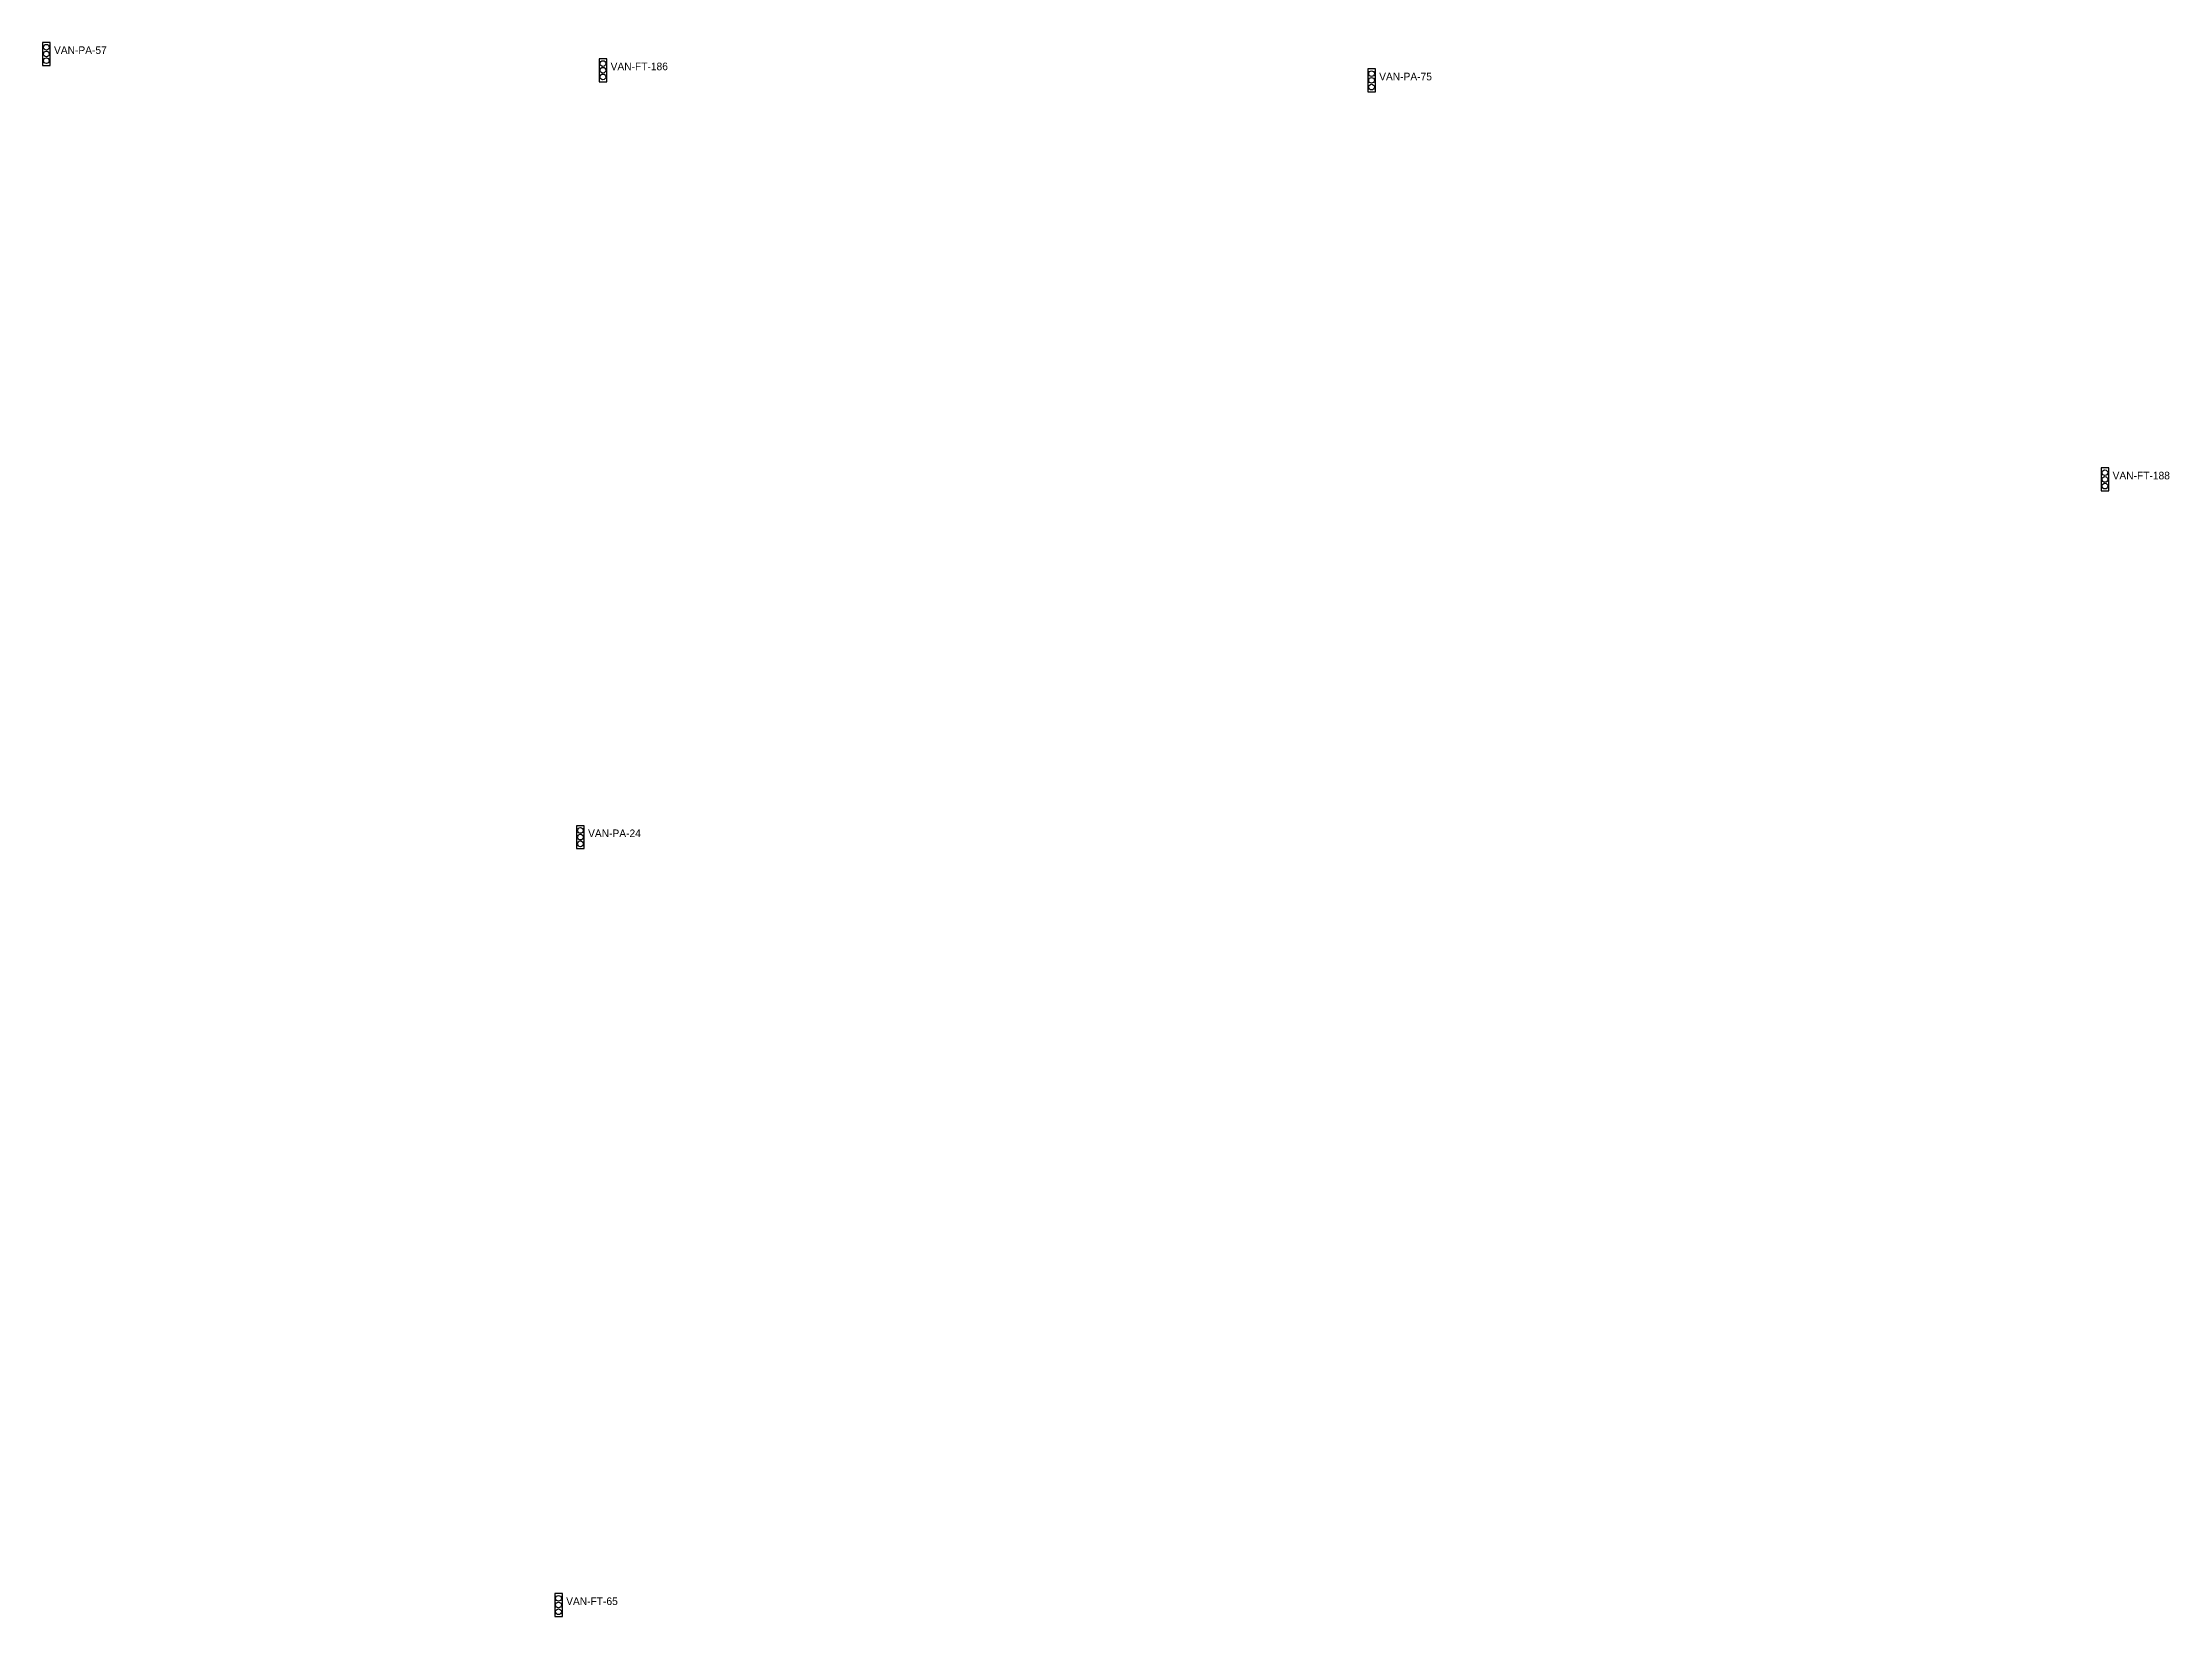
# Model space of a CAD drawing. Header units: inches. Extents: x 486474 to 494239, y 5455982 to 5459995.
# Drawn here: x 492499 to 493056, y 5455982 to 5456394 of the extents above; entities that cross this region are included whole.
import ezdxf

# ---------------------------------------------------------------- set-up
doc = ezdxf.new("R2010")
doc.units = ezdxf.units.IN
doc.header["$MEASUREMENT"] = 0
doc.layers.add('Traffic Signals', color=10, linetype='Continuous')

msp = doc.modelspace()

# ---------------------------------------------------------------- texts
at = {"layer": 'Traffic Signals', "color": 1}
for s, p in [('VAN-PA-57', (492501.92, 5456390.93)), ('VAN-FT-186', (492647.71, 5456386.67)), ('VAN-PA-75', (492849.01, 5456384.02)), ('VAN-FT-188', (493041.11, 5456279.49)), ('VAN-PA-24', (492641.81, 5456185.77)), ('VAN-FT-65', (492636.07, 5455984.61))]:
    msp.add_text(s, height=2, dxfattribs=at).set_placement(p)

# ---------------------------------------------------------------- linework, layer by layer
at = {"layer": 'Traffic Signals', "color": 1}
for points in [[(492498.92, 5456387.93), (492500.92, 5456387.93), (492500.92, 5456393.93), (492498.92, 5456393.93)], [(492644.71, 5456383.67), (492646.71, 5456383.67), (492646.71, 5456389.67), (492644.71, 5456389.67)], [(492846.01, 5456381.02), (492848.01, 5456381.02), (492848.01, 5456387.02), (492846.01, 5456387.02)], [(493038.11, 5456276.49), (493040.11, 5456276.49), (493040.11, 5456282.49), (493038.11, 5456282.49)], [(492638.81, 5456182.77), (492640.81, 5456182.77), (492640.81, 5456188.77), (492638.81, 5456188.77)], [(492633.07, 5455981.61), (492635.07, 5455981.61), (492635.07, 5455987.61), (492633.07, 5455987.61)]]:
    msp.add_lwpolyline(points, close=True, dxfattribs=at)
for centre in [(492499.92, 5456392.68), (492499.92, 5456390.93), (492499.92, 5456389.18), (492645.71, 5456388.42), (492645.71, 5456386.67), (492847.01, 5456385.77), (492645.71, 5456384.92), (492847.01, 5456384.02), (492847.01, 5456382.27), (493039.11, 5456281.24), (493039.11, 5456279.49), (493039.11, 5456277.74), (492639.81, 5456187.52), (492639.81, 5456185.77), (492639.81, 5456184.02), (492634.07, 5455986.36), (492634.07, 5455984.61), (492634.07, 5455982.86)]:
    msp.add_circle(centre, 0.75, dxfattribs=at)

msp.set_redraw_order([(e.dxf.handle, doc.entitydb.next_handle()) for e in msp.query("TEXT MTEXT ATTDEF DIMENSION ARC_DIMENSION")])  # texts and dimensions are drawn at this point

doc.saveas('drawing.dxf')
